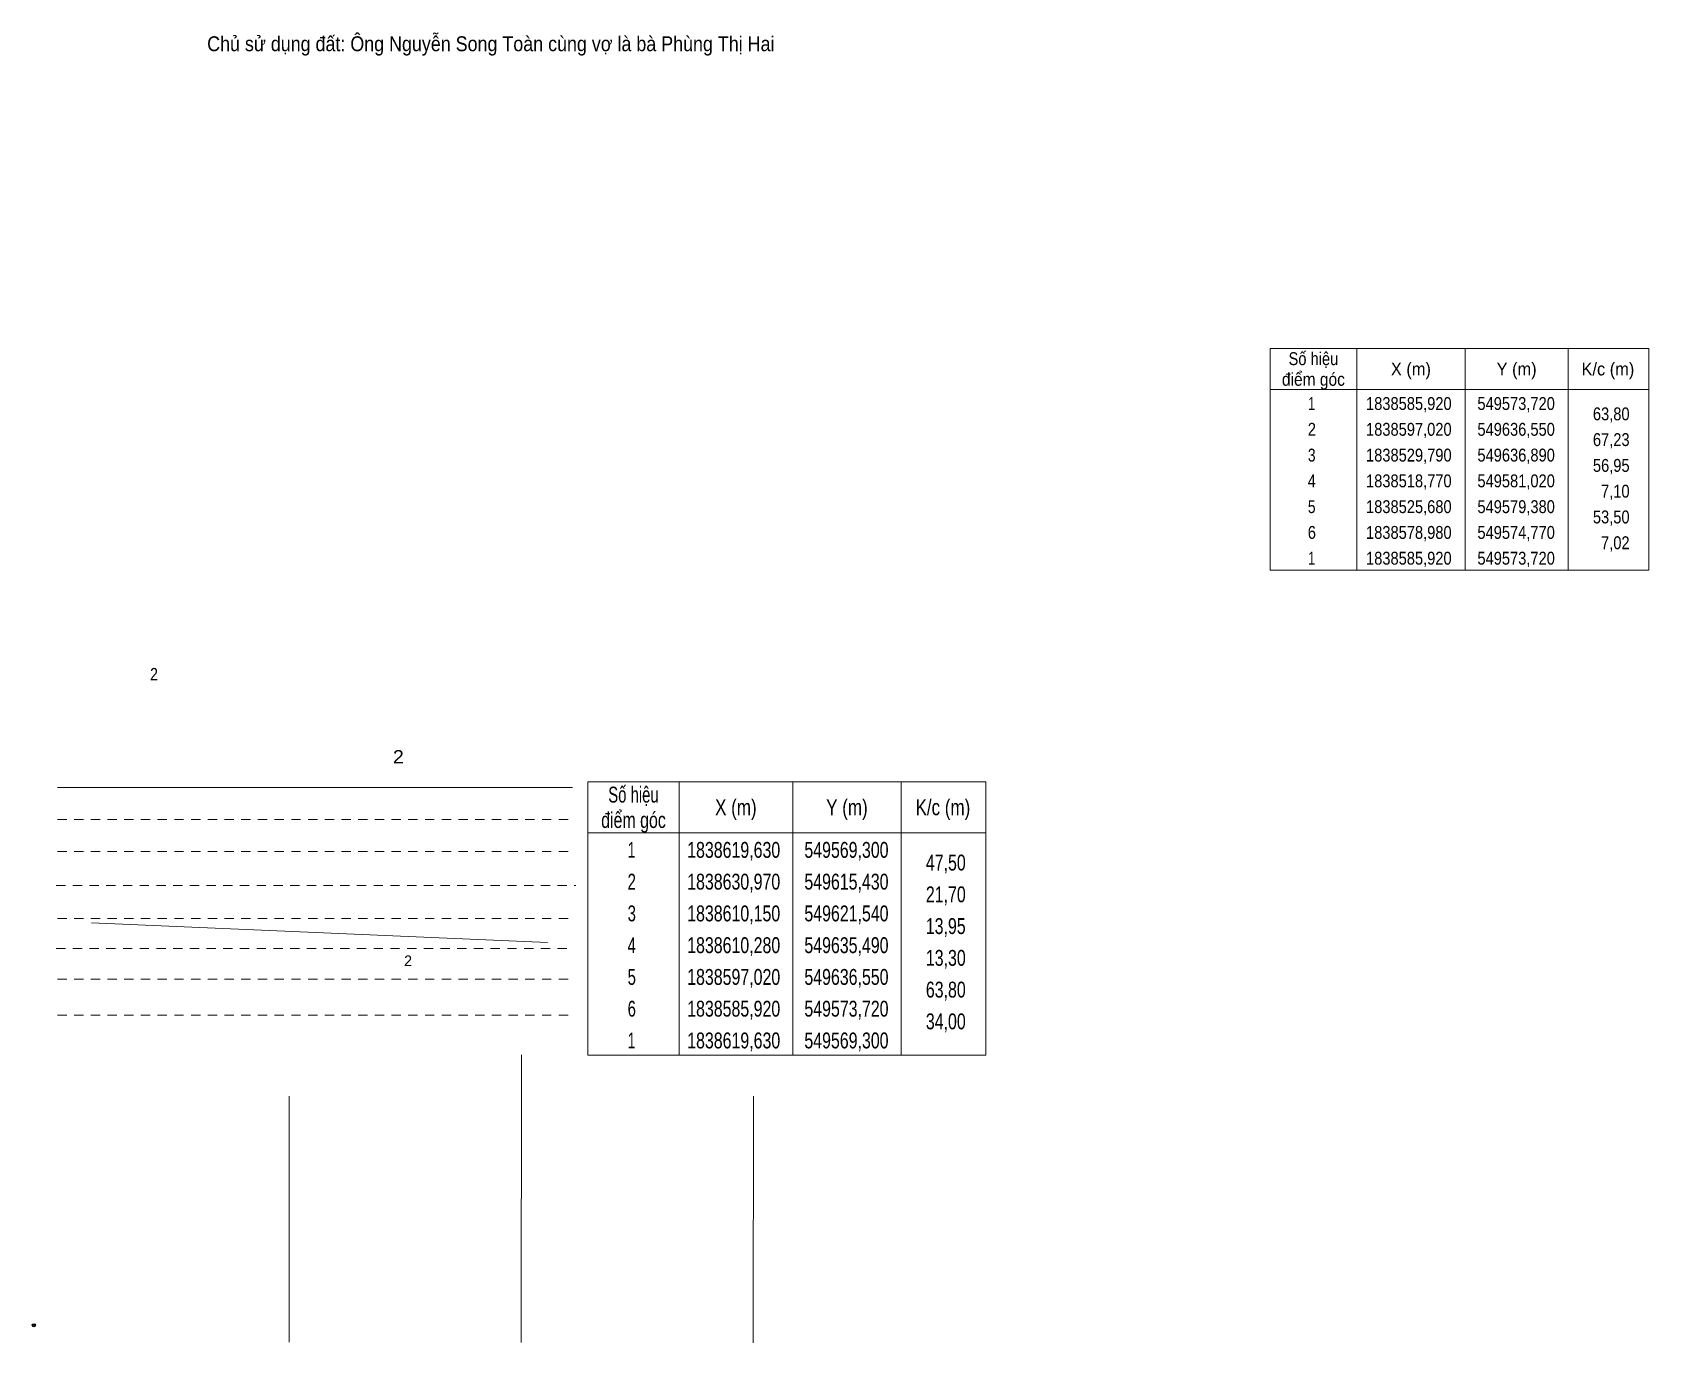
# Model space of a CAD drawing. Header units: metres. Extents: x 548122 to 549815, y 1838398 to 1838686.
# Drawn here: x 549501.9 to 549815.3, y 1838413.8 to 1838667.9 of the extents above; entities that cross this region are included whole.
import ezdxf
from ezdxf.enums import TextEntityAlignment as Align

# ---------------------------------------------------------------- set-up
doc = ezdxf.new("R2010")
doc.units = ezdxf.units.M
doc.header["$LTSCALE"] = 1.2
doc.header["$PDMODE"] = 32
doc.header["$PDSIZE"] = 0.6
doc.linetypes.add('DOTTED', pattern=[1.5, 0.3, -1.2])
doc.linetypes.add('SHORT_DASHED', pattern=[2.7, 1.5, -1.2])
for name, color, linetype, lineweight in [('1', 7, 'DOTTED', 13), ('10', 7, 'Continuous', 13), ('15', 7, 'Continuous', 13), ('22', 7, 'Continuous', 13), ('63', 7, 'Continuous', 13)]:
    doc.layers.add(name, color=color, linetype=linetype, lineweight=lineweight)
doc.layers.add('21', color=7, linetype='Continuous')
doc.layers.add('34', color=7, linetype='Continuous')

msp = doc.modelspace()

# ---------------------------------------------------------------- texts
at = {"layer": '1', "width": 1.1}
msp.add_text('2', height=2.588, dxfattribs=at).set_placement((549572.88, 1838526.14), align=Align.CENTER)
at = {"layer": '10', "width": 0.85}
msp.add_text(' 2', height=2.4, dxfattribs=at).set_placement((549526.26, 1838542.26), align=Align.RIGHT)
at = {"layer": '10'}
msp.add_text(' 2', height=2.071, dxfattribs=at).set_placement((549575.53, 1838486.84), align=Align.RIGHT)
at = {"layer": '34', "width": 0.9}
msp.add_text('Chủ sử dụng đất: Ông Nguyễn Song Toàn cùng vợ là bà Phùng Thị Hai', height=2.88, dxfattribs=at).set_placement((549535.81, 1838664.29))
at = {"layer": '63'}
for s, height, width, p in [('Số hiệu', 2.5, 0.85, (549750.29, 1838603.4)), ('X (m)', 2.5, 0.95, (549769.19, 1838601.4)), ('Y (m)', 2.5, 0.95, (549789.685, 1838601.4)), ('K/c (m)', 2.5, 0.95, (549807.39, 1838601.4)), ('điểm góc', 2.5, 0.9, (549750.29, 1838599.4)), (' 1', 2.5, 0.75, (549749.585, 1838594.7)), ('1838585,920', 2.5, 0.85, (549768.79, 1838594.7)), ('549573,720', 2.5, 0.85, (549789.595, 1838594.7)), (' 2', 2.5, 0.85, (549749.59, 1838589.7)), ('1838597,020', 2.5, 0.85, (549768.79, 1838589.7)), ('549636,550', 2.5, 0.85, (549789.595, 1838589.7)), (' 3', 2.5, 0.8, (549749.59, 1838584.7)), ('1838529,790', 2.5, 0.85, (549768.79, 1838584.7)), ('549636,890', 2.5, 0.85, (549789.595, 1838584.7)), (' 4', 2.5, 0.85, (549749.585, 1838579.7)), ('1838518,770', 2.5, 0.85, (549768.79, 1838579.7)), ('549581,020', 2.5, 0.85, (549789.595, 1838579.7)), (' 5', 2.5, 0.8, (549749.59, 1838574.7)), ('1838525,680', 2.5, 0.85, (549768.79, 1838574.7)), ('549579,380', 2.5, 0.85, (549789.595, 1838574.7)), (' 6', 2.5, 0.85, (549749.59, 1838569.7)), ('1838578,980', 2.5, 0.85, (549768.79, 1838569.7)), ('549574,770', 2.5, 0.85, (549789.595, 1838569.7)), (' 1', 2.5, 0.75, (549749.585, 1838564.7)), ('1838585,920', 2.5, 0.85, (549768.79, 1838564.7)), ('549573,720', 2.5, 0.85, (549789.595, 1838564.7)), ('Số hiệu', 3.08, 0.7, (549618.46, 1838518.56)), ('X (m)', 3.08, 0.8, (549638.315, 1838516.1)), ('Y (m)', 3.08, 0.8, (549659.85, 1838516.1)), ('K/c (m)', 3.08, 0.8, (549678.455, 1838516.1)), ('điểm góc', 3.08, 0.75, (549618.465, 1838513.63)), (' 1', 3.08, 0.65, (549617.725, 1838507.84)), ('1838619,630', 3.08, 0.75, (549637.895, 1838507.84)), ('549569,300', 3.08, 0.75, (549659.755, 1838507.84)), (' 2', 3.08, 0.7, (549617.73, 1838501.68)), ('1838630,970', 3.08, 0.75, (549637.895, 1838501.68)), ('549615,430', 3.08, 0.75, (549659.755, 1838501.68)), (' 3', 3.08, 0.7, (549617.73, 1838495.52)), ('1838610,150', 3.08, 0.75, (549637.895, 1838495.52)), ('549621,540', 3.08, 0.75, (549659.755, 1838495.52)), (' 4', 3.08, 0.7, (549617.73, 1838489.36)), ('1838610,280', 3.08, 0.75, (549637.895, 1838489.36)), ('549635,490', 3.08, 0.75, (549659.755, 1838489.36)), (' 5', 3.08, 0.7, (549617.73, 1838483.2)), ('1838597,020', 3.08, 0.75, (549637.895, 1838483.2)), ('549636,550', 3.08, 0.75, (549659.755, 1838483.2)), (' 6', 3.08, 0.7, (549617.73, 1838477.04)), ('1838585,920', 3.08, 0.75, (549637.895, 1838477.04)), ('549573,720', 3.08, 0.75, (549659.755, 1838477.04)), (' 1', 3.08, 0.65, (549617.725, 1838470.88)), ('1838619,630', 3.08, 0.75, (549637.895, 1838470.88)), ('549569,300', 3.08, 0.75, (549659.755, 1838470.88))]:
    msp.add_text(s, height=height, dxfattribs=dict(at, width=width)).set_placement(p, align=Align.CENTER)
for s, height, width, p in [('63,80', 2.5, 0.85, (549811.59, 1838592.7)), ('67,23', 2.5, 0.85, (549811.59, 1838587.7)), ('56,95', 2.5, 0.85, (549811.59, 1838582.7)), ('7,10', 2.5, 0.85, (549811.59, 1838577.7)), ('53,50', 2.5, 0.85, (549811.59, 1838572.7)), ('7,02', 2.5, 0.85, (549811.59, 1838567.7)), ('47,50', 3.08, 0.75, (549682.88, 1838505.38)), ('21,70', 3.08, 0.75, (549682.88, 1838499.22)), ('13,95', 3.08, 0.75, (549682.87, 1838493.06)), ('13,30', 3.08, 0.75, (549682.88, 1838486.9)), ('63,80', 3.08, 0.75, (549682.88, 1838480.74)), ('34,00', 3.08, 0.75, (549682.88, 1838474.58))]:
    msp.add_text(s, height=height, dxfattribs=dict(at, width=width)).set_placement(p, align=Align.RIGHT)

# ---------------------------------------------------------------- linework, layer by layer
at = {"layer": '1', "linetype": 'Continuous'}
msp.add_line((549506.77, 1838521.48), (549606.63, 1838521.48), dxfattribs=at)
at = {"layer": '1', "linetype": 'SHORT_DASHED'}
for p, q in [((549506.77, 1838515.28), (549606.63, 1838515.28)), ((549506.77, 1838509.06), (549607.07, 1838509.06)), ((549506.53, 1838502.5), (549607.29, 1838502.5)), ((549506.77, 1838496.04), (549606.85, 1838496.04)), ((549506.53, 1838490.26), (549606.31, 1838490.26)), ((549506.77, 1838484.32), (549605.99, 1838484.32)), ((549506.77, 1838477.32), (549606.29, 1838477.32))]:
    msp.add_line(p, q, dxfattribs=at)
at = {"layer": '15'}
msp.add_line((549513.41, 1838495.2), (549601.79, 1838491.44), dxfattribs=at)
at = {"layer": '21'}
msp.add_point((549502.21, 1838417.18), dxfattribs=at)
at = {"layer": '22'}
for p, q in [((549596.69, 1838413.84), (549596.73, 1838469.6)), ((549551.69, 1838413.88), (549551.73, 1838461.64)), ((549641.69, 1838413.8), (549641.73, 1838461.64))]:
    msp.add_line(p, q, dxfattribs=at)
at = {"layer": '63'}
for p, q in [((549758.69, 1838606.65), (549758.69, 1838563.65)), ((549779.69, 1838606.65), (549779.69, 1838563.65)), ((549799.69, 1838606.65), (549799.69, 1838563.65)), ((549741.89, 1838598.65), (549815.29, 1838598.65)), ((549627.29, 1838522.57), (549627.29, 1838469.59)), ((549649.35, 1838522.57), (549649.35, 1838469.59)), ((549670.36, 1838522.57), (549670.36, 1838469.59)), ((549609.64, 1838512.71), (549686.75, 1838512.71))]:
    msp.add_line(p, q, dxfattribs=at)
for points in [[(549741.89, 1838606.65), (549815.29, 1838606.65), (549815.29, 1838563.65), (549741.89, 1838563.65)], [(549609.64, 1838522.57), (549686.75, 1838522.57), (549686.75, 1838469.59), (549609.64, 1838469.59)]]:
    msp.add_lwpolyline(points, close=True, dxfattribs=at)

msp.set_redraw_order([(e.dxf.handle, doc.entitydb.next_handle()) for e in msp.query("TEXT MTEXT ATTDEF DIMENSION ARC_DIMENSION")])  # texts and dimensions are drawn at this point

doc.saveas('drawing.dxf')
